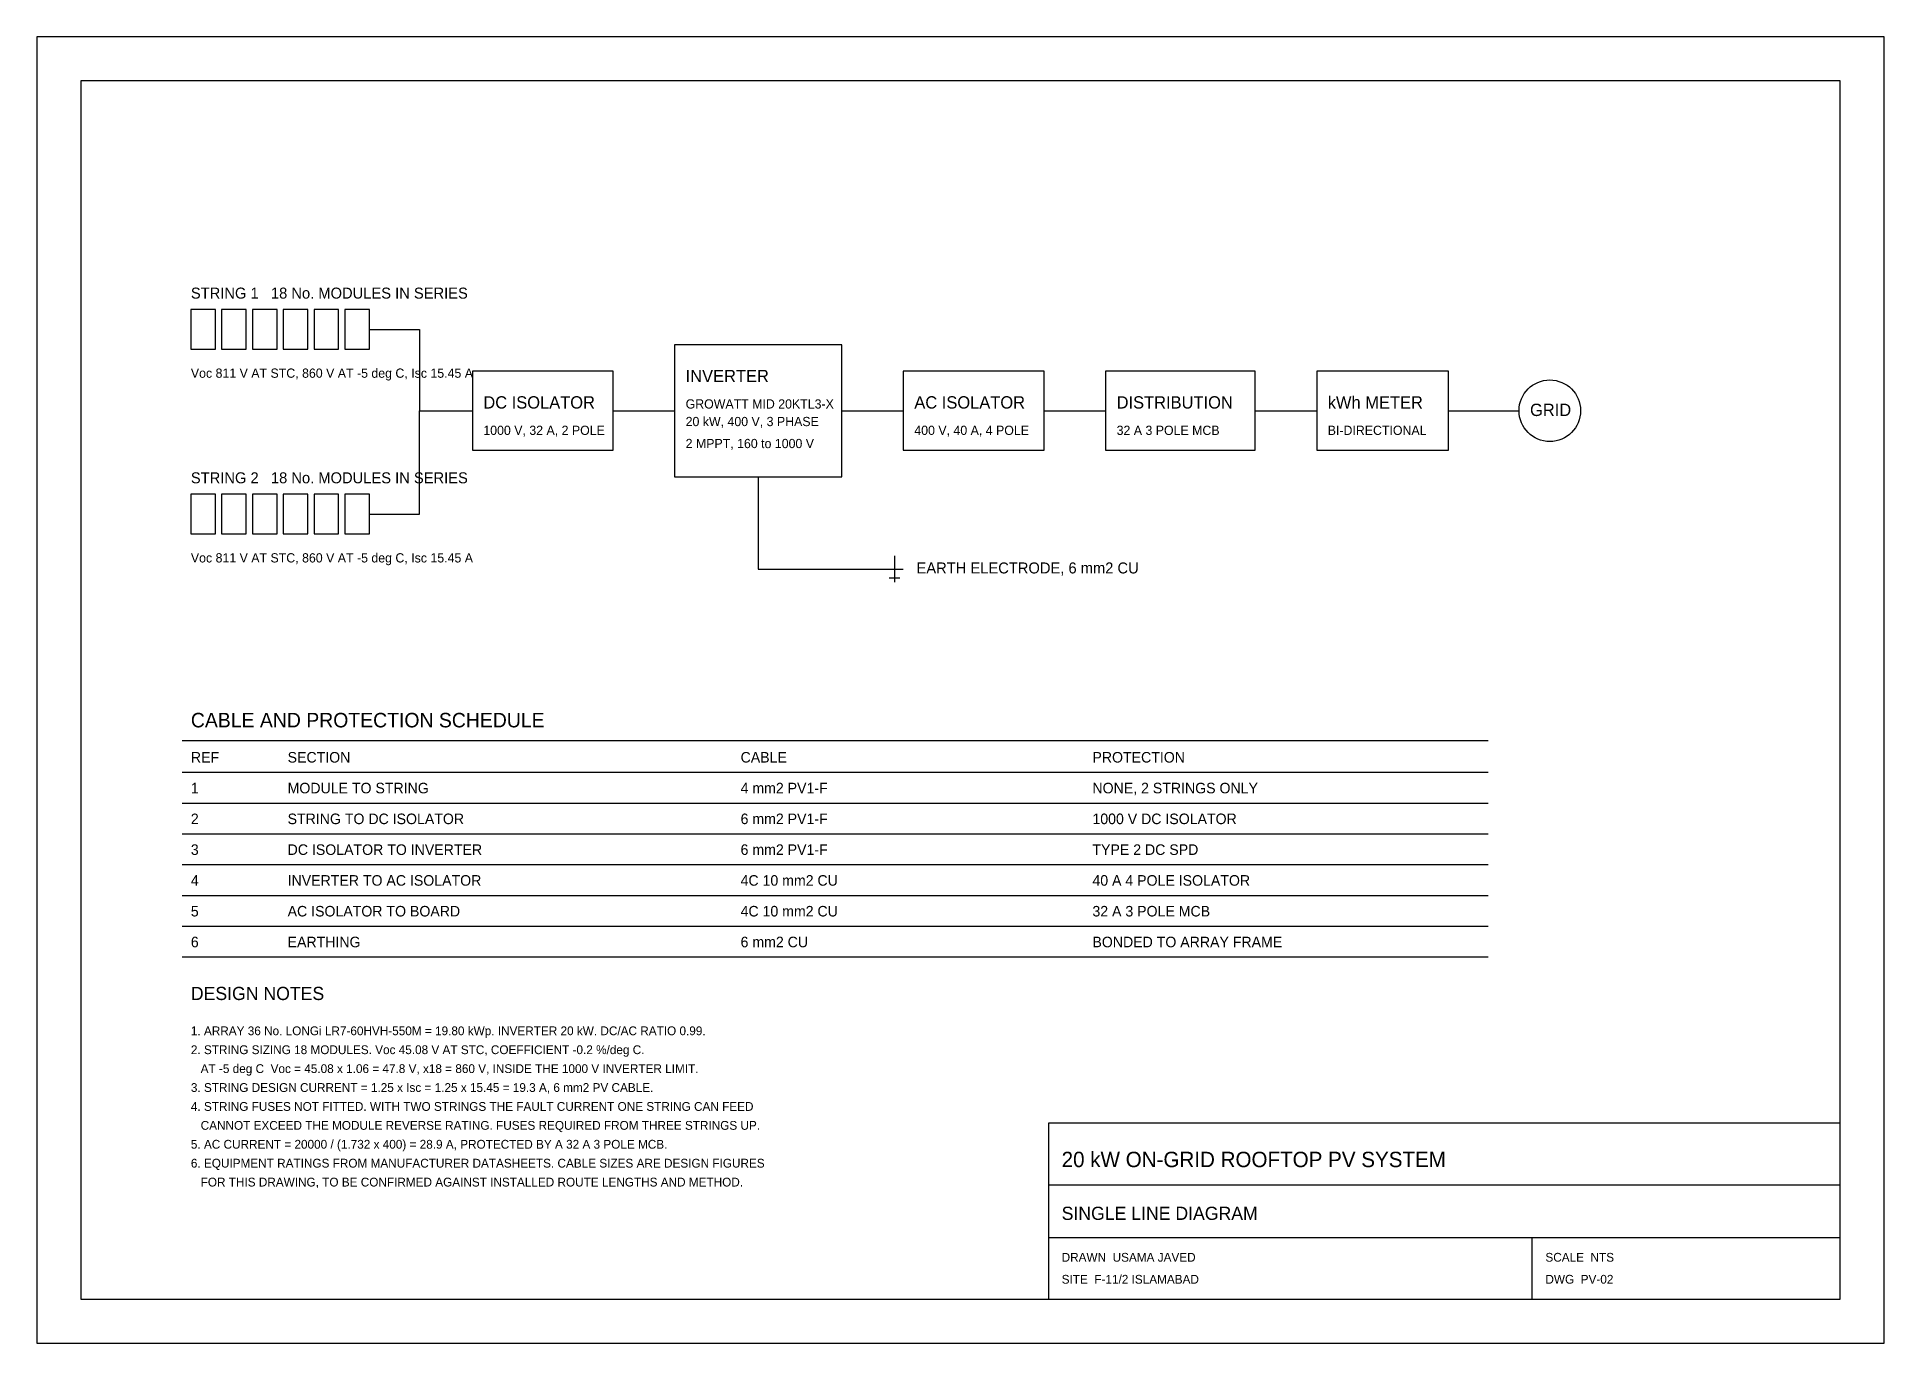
# Model space of a CAD drawing. Header units: millimetres. Extents: x 0 to 92000, y 0 to 29700.
# Drawn here: x 50000 to 92000, y 0 to 29700 of the extents above; entities that cross this region are included whole.
import ezdxf

# ---------------------------------------------------------------- set-up
doc = ezdxf.new("R2010")
doc.units = ezdxf.units.MM
for name, color, linetype in [('00-BORDER', 7, 'CONTINUOUS'), ('03-PV-MODULE', 5, 'CONTINUOUS'), ('07-TEXT', 7, 'CONTINUOUS'), ('08-ELEC', 1, 'CONTINUOUS'), ('09-CABLE', 3, 'CONTINUOUS')]:
    doc.layers.add(name, color=color, linetype=linetype)

msp = doc.modelspace()

# ---------------------------------------------------------------- texts
at = {"layer": '07-TEXT'}
for s, height, p in [('STRING 1   18 No. MODULES IN SERIES', 250, (53500, 23750)), ('Voc 811 V AT STC, 860 V AT -5 deg C, Isc 15.45 A', 210, (53500, 21950)), ('INVERTER', 280, (64750, 21850)), ('DC ISOLATOR', 280, (60150, 21250)), ('GROWATT MID 20KTL3-X', 210, (64750, 21250)), ('AC ISOLATOR', 280, (69950, 21250)), ('DISTRIBUTION', 280, (74550, 21250)), ('kWh METER', 280, (79350, 21250)), ('20 kW, 400 V, 3 PHASE', 210, (64750, 20850)), ('GRID', 280, (83950, 21080)), ('1000 V, 32 A, 2 POLE', 210, (60150, 20650)), ('400 V, 40 A, 4 POLE', 210, (69950, 20650)), ('32 A 3 POLE MCB', 210, (74550, 20650)), ('BI-DIRECTIONAL', 210, (79350, 20650)), ('2 MPPT, 160 to 1000 V', 210, (64750, 20350)), ('STRING 2   18 No. MODULES IN SERIES', 250, (53500, 19550)), ('Voc 811 V AT STC, 860 V AT -5 deg C, Isc 15.45 A', 210, (53500, 17750)), ('EARTH ELECTRODE, 6 mm2 CU', 250, (70000, 17500)), ('CABLE AND PROTECTION SCHEDULE', 330, (53500, 14000)), ('REF', 240, (53500, 13200)), ('SECTION', 240, (55700, 13200)), ('CABLE', 240, (66000, 13200)), ('PROTECTION', 240, (74000, 13200)), ('1', 240, (53500, 12500)), ('MODULE TO STRING', 240, (55700, 12500)), ('4 mm2 PV1-F', 240, (66000, 12500)), ('NONE, 2 STRINGS ONLY', 240, (74000, 12500)), ('2', 240, (53500, 11800)), ('STRING TO DC ISOLATOR', 240, (55700, 11800)), ('6 mm2 PV1-F', 240, (66000, 11800)), ('1000 V DC ISOLATOR', 240, (74000, 11800)), ('3', 240, (53500, 11100)), ('DC ISOLATOR TO INVERTER', 240, (55700, 11100)), ('6 mm2 PV1-F', 240, (66000, 11100)), ('TYPE 2 DC SPD', 240, (74000, 11100)), ('4', 240, (53500, 10400)), ('INVERTER TO AC ISOLATOR', 240, (55700, 10400)), ('4C 10 mm2 CU', 240, (66000, 10400)), ('40 A 4 POLE ISOLATOR', 240, (74000, 10400)), ('5', 240, (53500, 9700)), ('AC ISOLATOR TO BOARD', 240, (55700, 9700)), ('4C 10 mm2 CU', 240, (66000, 9700)), ('32 A 3 POLE MCB', 240, (74000, 9700)), ('6', 240, (53500, 9000)), ('EARTHING', 240, (55700, 9000)), ('6 mm2 CU', 240, (66000, 9000)), ('BONDED TO ARRAY FRAME', 240, (74000, 9000)), ('DESIGN NOTES', 300, (53500, 7800)), ('1. ARRAY 36 No. LONGi LR7-60HVH-550M = 19.80 kWp. INVERTER 20 kW. DC/AC RATIO 0.99.', 200, (53500, 7000)), ('2. STRING SIZING 18 MODULES. Voc 45.08 V AT STC, COEFFICIENT -0.2 %/deg C.', 200, (53500, 6570)), ('   AT -5 deg C  Voc = 45.08 x 1.06 = 47.8 V, x18 = 860 V, INSIDE THE 1000 V INVERTER LIMIT.', 200, (53500, 6140)), ('3. STRING DESIGN CURRENT = 1.25 x Isc = 1.25 x 15.45 = 19.3 A, 6 mm2 PV CABLE.', 200, (53500, 5710)), ('4. STRING FUSES NOT FITTED. WITH TWO STRINGS THE FAULT CURRENT ONE STRING CAN FEED', 200, (53500, 5280)), ('   CANNOT EXCEED THE MODULE REVERSE RATING. FUSES REQUIRED FROM THREE STRINGS UP.', 200, (53500, 4850)), ('5. AC CURRENT = 20000 / (1.732 x 400) = 28.9 A, PROTECTED BY A 32 A 3 POLE MCB.', 200, (53500, 4420)), ('20 kW ON-GRID ROOFTOP PV SYSTEM', 350, (73300, 4000)), ('6. EQUIPMENT RATINGS FROM MANUFACTURER DATASHEETS. CABLE SIZES ARE DESIGN FIGURES', 200, (53500, 3990)), ('   FOR THIS DRAWING, TO BE CONFIRMED AGAINST INSTALLED ROUTE LENGTHS AND METHOD.', 200, (53500, 3560)), ('SINGLE LINE DIAGRAM', 300, (73300, 2800)), ('DRAWN  USAMA JAVED', 200, (73300, 1850)), ('SCALE  NTS', 200, (84300, 1850)), ('SITE  F-11/2 ISLAMABAD', 200, (73300, 1350)), ('DWG  PV-02', 200, (84300, 1350))]:
    msp.add_text(s, height=height, dxfattribs=at).set_placement(p)

# ---------------------------------------------------------------- linework, layer by layer
at = {"layer": '00-BORDER'}
for p, q in [((92000, 29700), (50000, 29700)), ((50000, 29700), (50000, 0)), ((92000, 0), (92000, 29700)), ((91000, 28700), (51000, 28700)), ((51000, 28700), (51000, 1000)), ((91000, 1000), (91000, 28700)), ((91000, 5000), (73000, 5000)), ((73000, 5000), (73000, 1000)), ((91000, 1000), (91000, 5000)), ((73000, 3600), (91000, 3600)), ((73000, 2400), (91000, 2400)), ((84000, 1000), (84000, 2400)), ((51000, 1000), (91000, 1000)), ((73000, 1000), (91000, 1000)), ((50000, 0), (92000, 0))]:
    msp.add_line(p, q, dxfattribs=at)
at = {"layer": '03-PV-MODULE'}
for p, q in [((54060, 23500), (53500, 23500)), ((53500, 23500), (53500, 22600)), ((54060, 22600), (54060, 23500)), ((54760, 23500), (54200, 23500)), ((54200, 23500), (54200, 22600)), ((54760, 22600), (54760, 23500)), ((55460, 23500), (54900, 23500)), ((54900, 23500), (54900, 22600)), ((55460, 22600), (55460, 23500)), ((56160, 23500), (55600, 23500)), ((55600, 23500), (55600, 22600)), ((56160, 22600), (56160, 23500)), ((56860, 23500), (56300, 23500)), ((56300, 23500), (56300, 22600)), ((56860, 22600), (56860, 23500)), ((57560, 23500), (57000, 23500)), ((57000, 23500), (57000, 22600)), ((57560, 22600), (57560, 23500)), ((53500, 22600), (54060, 22600)), ((54200, 22600), (54760, 22600)), ((54900, 22600), (55460, 22600)), ((55600, 22600), (56160, 22600)), ((56300, 22600), (56860, 22600)), ((57000, 22600), (57560, 22600)), ((54060, 19300), (53500, 19300)), ((53500, 19300), (53500, 18400)), ((54060, 18400), (54060, 19300)), ((54760, 19300), (54200, 19300)), ((54200, 19300), (54200, 18400)), ((54760, 18400), (54760, 19300)), ((55460, 19300), (54900, 19300)), ((54900, 19300), (54900, 18400)), ((55460, 18400), (55460, 19300)), ((56160, 19300), (55600, 19300)), ((55600, 19300), (55600, 18400)), ((56160, 18400), (56160, 19300)), ((56860, 19300), (56300, 19300)), ((56300, 19300), (56300, 18400)), ((56860, 18400), (56860, 19300)), ((57560, 19300), (57000, 19300)), ((57000, 19300), (57000, 18400)), ((57560, 18400), (57560, 19300)), ((53500, 18400), (54060, 18400)), ((54200, 18400), (54760, 18400)), ((54900, 18400), (55460, 18400)), ((55600, 18400), (56160, 18400)), ((56300, 18400), (56860, 18400)), ((57000, 18400), (57560, 18400))]:
    msp.add_line(p, q, dxfattribs=at)
at = {"layer": '08-ELEC'}
for p, q in [((68300, 22700), (64500, 22700)), ((64500, 22700), (64500, 19700)), ((68300, 19700), (68300, 22700)), ((63100, 22100), (59900, 22100)), ((59900, 22100), (59900, 20300)), ((63100, 20300), (63100, 22100)), ((72900, 22100), (69700, 22100)), ((69700, 22100), (69700, 20300)), ((72900, 20300), (72900, 22100)), ((77700, 22100), (74300, 22100)), ((74300, 22100), (74300, 20300)), ((77700, 20300), (77700, 22100)), ((82100, 22100), (79100, 22100)), ((79100, 22100), (79100, 20300)), ((82100, 20300), (82100, 22100)), ((59900, 20300), (63100, 20300)), ((69700, 20300), (72900, 20300)), ((74300, 20300), (77700, 20300)), ((79100, 20300), (82100, 20300)), ((64500, 19700), (68300, 19700)), ((69500, 17900), (69500, 17300)), ((69300, 17600), (69700, 17600)), ((69380, 17400), (69620, 17400)), ((53300, 13700), (83000, 13700)), ((53300, 12980), (83000, 12980)), ((53300, 12280), (83000, 12280)), ((53300, 11580), (83000, 11580)), ((53300, 10880), (83000, 10880)), ((53300, 10180), (83000, 10180)), ((53300, 9480), (83000, 9480)), ((53300, 8780), (83000, 8780))]:
    msp.add_line(p, q, dxfattribs=at)
msp.add_circle((84400, 21200), 700, dxfattribs=at)
at = {"layer": '09-CABLE'}
for p, q in [((57560, 23050), (58700, 23050)), ((58700, 23050), (58700, 21200)), ((58700, 18850), (58700, 21200)), ((58700, 21200), (59900, 21200)), ((63100, 21200), (64500, 21200)), ((68300, 21200), (69700, 21200)), ((72900, 21200), (74300, 21200)), ((77700, 21200), (79100, 21200)), ((82100, 21200), (83700, 21200)), ((66400, 19700), (66400, 17600)), ((57560, 18850), (58700, 18850)), ((66400, 17600), (69500, 17600))]:
    msp.add_line(p, q, dxfattribs=at)

msp.set_redraw_order([(e.dxf.handle, doc.entitydb.next_handle()) for e in msp.query("TEXT MTEXT ATTDEF DIMENSION ARC_DIMENSION")])  # texts and dimensions are drawn at this point

doc.saveas('drawing.dxf')
